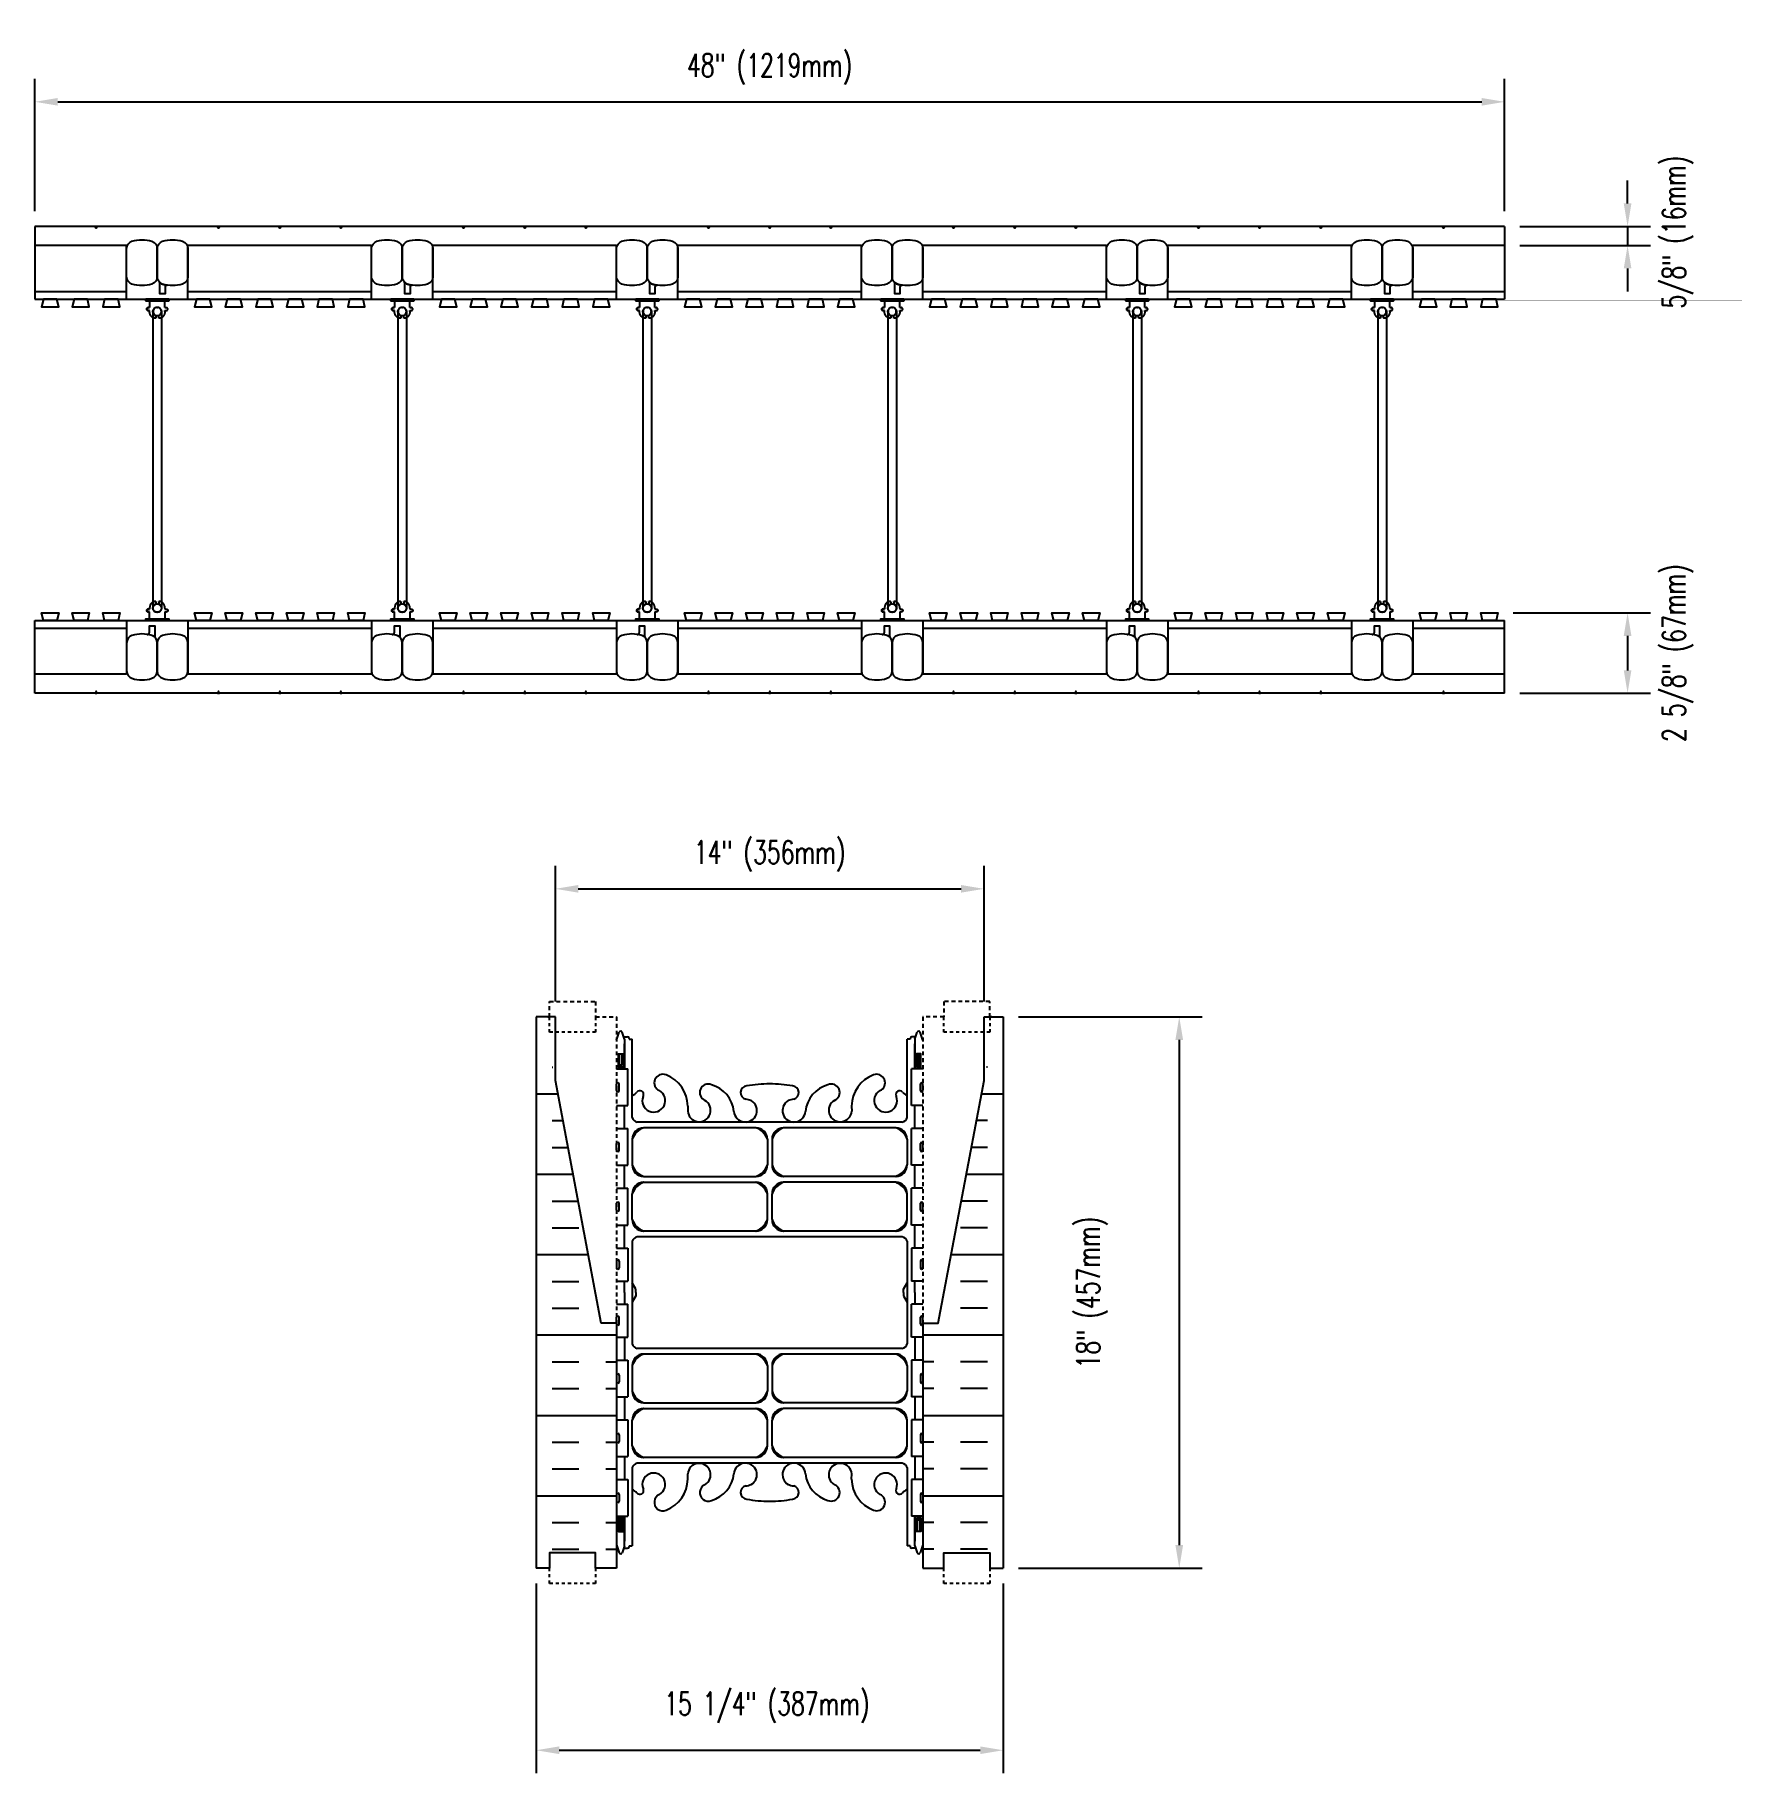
# Model space of a CAD drawing. Header units: inches. Extents: x 329.2 to 384.6, y 103.6 to 160.4.
import ezdxf

# ---------------------------------------------------------------- set-up
doc = ezdxf.new("R2010")
doc.units = ezdxf.units.IN
doc.header["$MEASUREMENT"] = 0
doc.linetypes.add('DASHED2', pattern=[0.375, 0.25, -0.125])
doc.linetypes.add('HIDDEN2', pattern=[0.1875, 0.125, -0.0625])
for name, color, linetype in [('HATCH', 12, 'Continuous'), ('Hidden2', 12, 'HIDDEN2'), ('line25', 2, 'Continuous'), ('LINE50', 5, 'Continuous'), ('LINE9', 9, 'Continuous'), ('TEXT', 4, 'Continuous'), ('Web_Edge', 9, 'Continuous')]:
    doc.layers.add(name, color=color, linetype=linetype)
doc.styles.add('DIM', font='romans.shx', dxfattribs={"width": 0.7})
doc.dimstyles.new('ext_8', dxfattribs={"dimscale": 8, "dimtxt": 0.09375, "dimasz": 0.09375, "dimexe": 0.09375, "dimexo": 0.0625, "dimgap": 0.0625, "dimtad": 1, "dimdec": 3, "dimzin": 3, "dimdsep": 46, "dimlunit": 4, "dimtxsty": 'DIM', "dimcen": 0.09, "dimdle": 0.09375, "dimclrt": 4, "dimadec": 0, "dimazin": 0, "dimtfac": 1, "dimtdec": 3, "dimtmove": 2, "dimatfit": 3, "dimfxl": 0, "dimfrac": 2, "dimtolj": 1, "dimtzin": 0, "dimarcsym": 0})

msp = doc.modelspace()

# ---------------------------------------------------------------- blocks, each defined once
blk = doc.blocks.new('*D20')
at = {"layer": 'Defpoints', "color": 0}
for p in [(377.176, 158.221), (329.176, 154.154), (377.176, 154.154)]:
    blk.add_point(p, dxfattribs=at)
at = {"layer": 'TEXT', "color": 0, "lineweight": -2}
for p, q in [((329.176, 154.654), (329.176, 158.971)), ((377.176, 154.654), (377.176, 158.971)), ((329.926, 158.221), (376.426, 158.221))]:
    blk.add_line(p, q, dxfattribs=at)
at = {"layer": 'TEXT', "color": 0}
for points in [[(329.926, 158.346), (329.926, 158.096), (329.176, 158.221)], [(376.426, 158.346), (376.426, 158.096), (377.176, 158.221)]]:
    blk.add_solid(points, dxfattribs=at)
at = {"layer": 'TEXT', "color": 4, "insert": (353.176, 159.292), "char_height": 0.75, "attachment_point": 5, "style": 'DIM'}
blk.add_mtext('\\A1;48" (1219mm)', dxfattribs=at)
blk = doc.blocks.new('*D21')
at = {"layer": 'Defpoints', "color": 0}
for p in [(377.176, 154.154), (377.176, 153.529), (381.191, 153.529)]:
    blk.add_point(p, dxfattribs=at)
at = {"layer": 'TEXT', "color": 0, "lineweight": -2}
for p, q in [((381.191, 154.904), (381.191, 155.654)), ((377.676, 154.154), (381.941, 154.154)), ((381.191, 154.154), (381.191, 153.529)), ((377.676, 153.529), (381.941, 153.529)), ((381.191, 152.779), (381.191, 152.029))]:
    blk.add_line(p, q, dxfattribs=at)
at = {"layer": 'TEXT', "color": 0}
for points in [[(381.066, 154.904), (381.316, 154.904), (381.191, 154.154)], [(381.066, 152.779), (381.316, 152.779), (381.191, 153.529)]]:
    blk.add_solid(points, dxfattribs=at)
at = {"layer": 'TEXT', "color": 4, "insert": (382.831, 153.967), "char_height": 0.75, "attachment_point": 5, "rotation": 90, "style": 'DIM'}
blk.add_mtext('\\A1;5/8" (16mm)', dxfattribs=at)
blk = doc.blocks.new('*D22')
at = {"layer": 'Defpoints', "color": 0}
for p in [(376.957, 141.529), (377.176, 138.904), (381.191, 138.904)]:
    blk.add_point(p, dxfattribs=at)
at = {"layer": 'TEXT', "color": 0, "lineweight": -2}
for p, q in [((377.457, 141.529), (381.941, 141.529)), ((381.191, 140.779), (381.191, 139.654)), ((377.676, 138.904), (381.941, 138.904))]:
    blk.add_line(p, q, dxfattribs=at)
at = {"layer": 'TEXT', "color": 0}
for points in [[(381.066, 140.779), (381.316, 140.779), (381.191, 141.529)], [(381.066, 139.654), (381.316, 139.654), (381.191, 138.904)]]:
    blk.add_solid(points, dxfattribs=at)
at = {"layer": 'TEXT', "color": 4, "insert": (382.831, 140.217), "char_height": 0.75, "attachment_point": 5, "rotation": 90, "style": 'DIM'}
blk.add_mtext('\\A1;2 5/8" (67mm)', dxfattribs=at)
blk = doc.blocks.new('*D23')
at = {"layer": 'Defpoints', "color": 0}
for p in [(360.801, 128.334), (360.801, 110.334), (366.55, 110.334)]:
    blk.add_point(p, dxfattribs=at)
at = {"layer": 'TEXT', "color": 0, "lineweight": -2}
for p, q in [((361.301, 128.334), (367.3, 128.334)), ((366.55, 127.584), (366.55, 111.084)), ((361.301, 110.334), (367.3, 110.334))]:
    blk.add_line(p, q, dxfattribs=at)
at = {"layer": 'TEXT', "color": 0}
for points in [[(366.425, 127.584), (366.675, 127.584), (366.55, 128.334)], [(366.425, 111.084), (366.675, 111.084), (366.55, 110.334)]]:
    blk.add_solid(points, dxfattribs=at)
at = {"layer": 'TEXT', "color": 4, "insert": (363.704, 119.334), "char_height": 0.75, "attachment_point": 5, "rotation": 90, "style": 'DIM'}
blk.add_mtext('\\A1;18" (457mm)', dxfattribs=at)
blk = doc.blocks.new('*D24')
at = {"layer": 'Defpoints', "color": 0}
for p in [(360.176, 132.518), (346.176, 128.334), (360.176, 128.334)]:
    blk.add_point(p, dxfattribs=at)
at = {"layer": 'TEXT', "color": 0, "lineweight": -2}
for p, q in [((346.176, 128.834), (346.176, 133.268)), ((360.176, 128.834), (360.176, 133.268)), ((346.926, 132.518), (359.426, 132.518))]:
    blk.add_line(p, q, dxfattribs=at)
at = {"layer": 'TEXT', "color": 0}
for points in [[(346.926, 132.643), (346.926, 132.393), (346.176, 132.518)], [(359.426, 132.643), (359.426, 132.393), (360.176, 132.518)]]:
    blk.add_solid(points, dxfattribs=at)
at = {"layer": 'TEXT', "color": 4, "insert": (353.176, 133.589), "char_height": 0.75, "attachment_point": 5, "style": 'DIM'}
blk.add_mtext('\\A1;14" (356mm)', dxfattribs=at)
blk = doc.blocks.new('*D25')
at = {"layer": 'Defpoints', "color": 0}
for p in [(345.551, 110.334), (360.801, 110.334), (360.801, 104.386)]:
    blk.add_point(p, dxfattribs=at)
at = {"layer": 'TEXT', "color": 0, "lineweight": -2}
for p, q in [((345.551, 109.834), (345.551, 103.636)), ((360.801, 109.834), (360.801, 103.636)), ((346.301, 104.386), (360.051, 104.386))]:
    blk.add_line(p, q, dxfattribs=at)
at = {"layer": 'TEXT', "color": 0}
for points in [[(346.301, 104.511), (346.301, 104.261), (345.551, 104.386)], [(360.051, 104.511), (360.051, 104.261), (360.801, 104.386)]]:
    blk.add_solid(points, dxfattribs=at)
at = {"layer": 'TEXT', "color": 4, "insert": (353.085, 105.786), "char_height": 0.75, "attachment_point": 5, "style": 'DIM'}
blk.add_mtext('\\A1;15 1/4" (387mm)', dxfattribs=at)
blk = doc.blocks.new('WEB_CENTRE_TOP_10')
for p, q in [((-0.141, 9.688), (-0.141, 0)), ((0.141, 9.688), (0.141, 0))]:
    blk.add_line(p, q)
for centre in [(0, 9.688), (0, 0)]:
    blk.add_circle(centre, 0.141)
blk = doc.blocks.new('Connector')
blk.add_point((0.271, 0))
at = {"layer": 'LINE9'}
for p, q in [((0, 0.375), (0, -0.375)), ((0.062, -0.375), (0.062, 0.375)), ((0.281, 0.25), (0.062, 0.25))]:
    blk.add_line(p, q, dxfattribs=at)
for points, weights in [([(0.007, 0.375), (0.004, 0.375), (0, 0.375)], [1, 0.972587069138, 0.950305488115]), ([(0.327, 0.343), (0.308, 0.343), (0.281, 0.317), (0.281, 0.297)], [1, 0.85355339, 0.85355339, 1]), ([(0.328, 0.343), (0.327, 0.343), (0.327, 0.343)], [1, 0.70710678, 1]), ([(0.375, 0.297), (0.375, 0.317), (0.348, 0.343), (0.329, 0.343)], [1, 0.85355339, 0.85355339, 1]), ([(0.406, 0.25), (0.546, 0.25), (0.619, 0.131)], [0.958404415409, 0.794674173519, 0.864651571113]), ([(0.619, 0.052), (0.612, 0.049), (0.604, 0.049)], [0.83615024178, 0.892081430621, 1]), ([(0, -0.375), (0.004, -0.375), (0.007, -0.375)], [0.950305488115, 0.972587069138, 1]), ([(0.281, -0.297), (0.281, -0.317), (0.308, -0.343), (0.327, -0.343)], [1, 0.85355339, 0.85355339, 1]), ([(0.327, -0.343), (0.281, -0.343), (0.281, -0.297)], [1, 0.70710678, 1]), ([(0.329, -0.343), (0.348, -0.343), (0.375, -0.317), (0.375, -0.297)], [1, 0.85355339, 0.85355339, 1]), ([(0.375, -0.297), (0.375, -0.343), (0.329, -0.343)], [1, 0.70710678, 1]), ([(0.619, -0.131), (0.546, -0.25), (0.406, -0.25)], [0.864651574428, 0.794674169686, 0.958404415195]), ([(0.604, -0.049), (0.612, -0.049), (0.619, -0.052)], [1, 0.89208144177, 0.836150253337])]:
    blk.add_rational_spline(points, weights, degree=2, dxfattribs=at)
for points, degree in [([(0, 0.375), (0.002, 0.375), (0.005, 0.375), (0.007, 0.375)], 3), ([(0.007, 0.375), (0.021, 0.375), (0.051, 0.375), (0.062, 0.375), (0.062, 0.375)], 3), ([(0.281, 0.25), (0.281, 0.297)], 1), ([(0.327, 0.343), (0.327, 0.343), (0.328, 0.343), (0.328, 0.343)], 3), ([(0.328, 0.343), (0.329, 0.343), (0.329, 0.343), (0.329, 0.343)], 3), ([(0.375, 0.25), (0.375, 0.297)], 1), ([(0.406, 0.25), (0.375, 0.25)], 1), ([(0.406, 0.25), (0.406, 0.25)], 1), ([(0.406, 0.25), (0.406, 0.25)], 1), ([(0.406, 0.25), (0.406, 0.25)], 1), ([(0.406, 0.25), (0.406, 0.25)], 1), ([(0.406, 0.25), (0.406, 0.25)], 1), ([(0.406, 0.25), (0.406, 0.25)], 1), ([(0.406, 0.25), (0.406, 0.25)], 1), ([(0.406, 0.25), (0.406, 0.25)], 1), ([(0.406, 0.25), (0.406, 0.25)], 1), ([(0.406, 0.25), (0.406, 0.25)], 1), ([(0.406, 0.25), (0.406, 0.25)], 1), ([(0.406, 0.25), (0.406, 0.25)], 1), ([(0.406, 0.25), (0.406, 0.25)], 1), ([(0.406, 0.25), (0.406, 0.25)], 1), ([(0.406, 0.25), (0.406, 0.25)], 1), ([(0.406, 0.25), (0.406, 0.25)], 1), ([(0.406, 0.25), (0.406, 0.25)], 1), ([(0.406, 0.25), (0.406, 0.25)], 1), ([(0.406, 0.25), (0.406, 0.25)], 1), ([(0.406, 0.25), (0.406, 0.25)], 1), ([(0.406, 0.25), (0.406, 0.25)], 1), ([(0.406, 0.25), (0.406, 0.25)], 1), ([(0.406, 0.25), (0.406, 0.25)], 1), ([(0.406, 0.25), (0.406, 0.25)], 1), ([(0.604, 0.049), (0.532, 0.049)], 1), ([(0.532, 0.049), (0.532, 0.049)], 1), ([(0.532, 0.049), (0.532, 0.049)], 1), ([(0.532, 0.049), (0.532, 0.049)], 1), ([(0.532, 0.049), (0.532, 0.049)], 1), ([(0.532, 0.049), (0.532, 0.049)], 1), ([(0.532, 0.049), (0.532, 0.049)], 1), ([(0.532, 0.049), (0.532, 0.049)], 1), ([(0.532, 0.049), (0.532, 0.049)], 1), ([(0.532, 0.049), (0.532, 0.049)], 1), ([(0.532, 0.049), (0.532, 0.049)], 1), ([(0.604, 0.049), (0.609, 0.049), (0.614, 0.05), (0.619, 0.052)], 3), ([(0.604, 0.049), (0.604, 0.049)], 1), ([(0.604, 0.049), (0.604, 0.049)], 1), ([(0.604, 0.049), (0.604, 0.049)], 1), ([(0.604, 0.049), (0.604, 0.049)], 1), ([(0.619, 0.131), (0.619, 0.052)], 1), ([(0.619, 0.131), (0.619, 0.131)], 1), ([(0.619, 0.131), (0.619, 0.131)], 1), ([(0.619, 0.131), (0.619, 0.131)], 1), ([(0.619, 0.131), (0.619, 0.131)], 1), ([(0.007, -0.375), (0.005, -0.375), (0.002, -0.375), (0, -0.375)], 3), ([(0.062, -0.375), (0.062, -0.375), (0.051, -0.375), (0.021, -0.375), (0.007, -0.375)], 3), ([(0.062, -0.25), (0.281, -0.25)], 1), ([(0.281, -0.297), (0.281, -0.25)], 1), ([(0.281, -0.25), (0.281, -0.297)], 1), ([(0.328, -0.343), (0.328, -0.343), (0.327, -0.343), (0.327, -0.343)], 3), ([(0.329, -0.343), (0.329, -0.343), (0.329, -0.343), (0.328, -0.343)], 3), ([(0.375, -0.25), (0.375, -0.297)], 1), ([(0.375, -0.297), (0.375, -0.25)], 1), ([(0.406, -0.25), (0.375, -0.25)], 1), ([(0.406, -0.25), (0.406, -0.25)], 1), ([(0.406, -0.25), (0.406, -0.25)], 1), ([(0.406, -0.25), (0.406, -0.25)], 1), ([(0.406, -0.25), (0.406, -0.25)], 1), ([(0.406, -0.25), (0.406, -0.25)], 1), ([(0.406, -0.25), (0.406, -0.25)], 1), ([(0.406, -0.25), (0.406, -0.25)], 1), ([(0.406, -0.25), (0.406, -0.25)], 1), ([(0.406, -0.25), (0.406, -0.25)], 1), ([(0.406, -0.25), (0.406, -0.25)], 1), ([(0.406, -0.25), (0.406, -0.25)], 1), ([(0.532, -0.049), (0.604, -0.049)], 1), ([(0.604, -0.049), (0.58, -0.049), (0.556, -0.049), (0.532, -0.049)], 3), ([(0.532, -0.049), (0.532, -0.049)], 1), ([(0.532, -0.049), (0.532, -0.049)], 1), ([(0.532, -0.049), (0.532, -0.049)], 1), ([(0.532, -0.049), (0.532, -0.049)], 1), ([(0.619, -0.052), (0.614, -0.05), (0.609, -0.049), (0.604, -0.049)], 3), ([(0.604, -0.049), (0.604, -0.049)], 1), ([(0.604, -0.049), (0.604, -0.049)], 1), ([(0.604, -0.049), (0.604, -0.049)], 1), ([(0.604, -0.049), (0.604, -0.049)], 1), ([(0.604, -0.049), (0.604, -0.049)], 1), ([(0.604, -0.049), (0.604, -0.049)], 1), ([(0.604, -0.049), (0.604, -0.049)], 1), ([(0.604, -0.049), (0.604, -0.049)], 1), ([(0.619, -0.052), (0.619, -0.131)], 1), ([(0.619, -0.131), (0.619, -0.131)], 1), ([(0.619, -0.131), (0.619, -0.131)], 1), ([(0.619, -0.131), (0.619, -0.131)], 1), ([(0.619, -0.131), (0.619, -0.131)], 1)]:
    blk.add_open_spline(points, degree=degree, dxfattribs=at)
for points, weights, knots in [([(0.062, 0.375), (0.062, 0.375), (0.046, 0.375), (0.03, 0.375), (0.007, 0.375)], [0.868718858569, 0.861102746415, 1, 0.861102734288, 0.868718859898], [0, 0, 0, 0.5, 0.5, 1, 1, 1]), ([(0.532, 0.049), (0.472, 0.203), (0.333, 0.113), (0.157, 0), (0.333, -0.113), (0.472, -0.203), (0.532, -0.049)], [0.899508922286, 0.599718215298, 1, 0.54226024, 1, 0.599718224335, 0.899508908749], [0, 0, 0, 0.318112, 0.318112, 0.681888, 0.681888, 1, 1, 1]), ([(0.007, -0.375), (0.03, -0.375), (0.046, -0.375), (0.062, -0.375), (0.062, -0.375)], [0.868718859319, 0.861102739573, 1, 0.861102742958, 0.868718858948], [0, 0, 0, 0.5, 0.5, 1, 1, 1])]:
    blk.add_rational_spline(points, weights, degree=2, knots=knots, dxfattribs=at)

# ---------------------------------------------------------------- dimensions: what is measured, and where the dimension line sits
at = {"layer": 'TEXT'}
for base, p1, p2, text, picture, middle in [((377.1758, 158.2209), (329.1758, 154.1545), (377.1758, 154.1545), '48" (1219mm)', '*D20', (353.1758, 159.2923)), ((360.1759, 132.518), (346.1759, 128.3336), (360.1759, 128.3336), '14" (356mm)', '*D24', (353.1759, 133.5894))]:
    dim = msp.add_linear_dim(base=base, p1=p1, p2=p2, text=text, dimstyle='ext_8', dxfattribs=at)
    dim.commit()
    dim.dimension.update_dxf_attribs({"geometry": picture, "text_midpoint": middle})
for base, p1, p2, text, picture, middle in [((381.1907, 153.5295), (377.1758, 154.1545), (377.1758, 153.5295), '5/8" (16mm)', '*D21', (382.831, 153.967)), ((381.1907, 138.9045), (376.957, 141.5295), (377.1758, 138.9045), '2 5/8" (67mm)', '*D22', (382.831, 140.217)), ((366.5501, 110.3336), (360.8009, 128.3336), (360.8009, 110.3336), '18" (457mm)', '*D23', (363.7042, 119.3336))]:
    dim = msp.add_linear_dim(base=base, p1=p1, p2=p2, angle=90, text=text, dimstyle='ext_8', dxfattribs=at)
    dim.commit()
    dim.dimension.update_dxf_attribs({"geometry": picture, "text_midpoint": middle, "dimtype": 160})
dim = msp.add_linear_dim(base=(360.8009, 104.3855), p1=(345.5509, 110.3336), p2=(360.8009, 110.3336), text='15 1/4" (387mm)', dimstyle='ext_8', dxfattribs=at)
dim.commit()
dim.dimension.update_dxf_attribs({"geometry": '*D25', "text_midpoint": (353.0849, 105.7863), "dimtype": 160})

# ---------------------------------------------------------------- hatches: boundary and pattern name
at = {"layer": 'HATCH'}
h = msp.add_hatch(dxfattribs=at)
h.set_pattern_fill('INSUL', color=256, scale=7, style=0)
h.set_pattern_definition([(0, (-2581.681, -341.429), (0, 2.625), []), (0, (-2581.681, -340.554), (0, 2.625), [0.875, -0.875]), (0, (-2581.681, -339.679), (0, 2.625), [0.875, -0.875])])
edge = h.paths.add_edge_path()
edge.add_line((348.1759, 118.3336), (347.6759, 118.3336))
edge.add_line((347.6759, 118.3336), (345.9259, 127.5836))
edge.add_line((345.9259, 127.5836), (345.9259, 128.3336))
edge.add_line((345.9259, 128.3336), (345.5509, 128.3336))
edge.add_line((345.5509, 128.3336), (345.5509, 110.3336))
edge.add_line((345.5509, 110.3336), (345.9884, 110.3336))
edge.add_line((345.9884, 110.3336), (345.9884, 110.8336))
edge.add_line((345.9884, 110.8336), (347.4884, 110.8336))
edge.add_line((347.4884, 110.8336), (347.4884, 110.3336))
edge.add_line((347.4884, 110.3336), (347.9259, 110.3336))
edge.add_line((348.1759, 118.3336), (348.1759, 110.3336))
h = msp.add_hatch(dxfattribs=at)
h.set_pattern_fill('INSUL', color=256, scale=7, style=0)
h.set_pattern_definition([(180, (3288.0328, -341.429), (0, 2.625), []), (180, (3288.0328, -340.554), (0, 2.625), [0.875, -0.875]), (180, (3288.0328, -339.679), (0, 2.625), [0.875, -0.875])])
edge = h.paths.add_edge_path()
edge.add_line((358.1759, 118.3336), (358.6759, 118.3336))
edge.add_line((358.6759, 118.3336), (360.4259, 127.5836))
edge.add_line((360.4259, 127.5836), (360.4259, 128.3336))
edge.add_line((360.4259, 128.3336), (360.8009, 128.3336))
edge.add_line((360.8009, 128.3336), (360.8009, 110.3336))
edge.add_line((360.8009, 110.3336), (360.3634, 110.3336))
edge.add_line((360.3634, 110.3336), (360.3634, 110.8336))
edge.add_line((360.3634, 110.8336), (358.8634, 110.8336))
edge.add_line((358.8634, 110.8336), (358.8634, 110.3336))
edge.add_line((358.8634, 110.3336), (358.4259, 110.3336))
edge.add_line((358.1759, 118.3336), (358.1759, 110.3336))

# ---------------------------------------------------------------- linework, layer by layer
at = {"layer": 'Hidden2'}
for points in [[(345.9259, 128.3336), (345.9884, 128.3336), (345.9884, 128.8336), (347.4884, 128.8336), (347.4884, 128.3336), (348.1759, 128.3336), (348.1759, 118.3336)], [(360.4259, 128.3336), (360.3634, 128.3336), (360.3634, 128.8336), (358.8634, 128.8336), (358.8634, 128.3336), (358.1759, 128.3336), (358.1759, 118.3336)]]:
    msp.add_lwpolyline(points, dxfattribs=at)
at = {"layer": 'line25'}
for p, q in [((332.1758, 153.5295), (329.1758, 153.5295)), ((340.1758, 153.5295), (334.1758, 153.5295)), ((348.1757, 153.5295), (342.1758, 153.5295)), ((356.1758, 153.5295), (350.1757, 153.5295)), ((364.1758, 153.5295), (358.1758, 153.5295)), ((372.1758, 153.5295), (366.1758, 153.5295)), ((377.1758, 153.5295), (374.1758, 153.5295)), ((329.1758, 151.7795), (377.1758, 151.7795)), ((329.1758, 141.2795), (377.1758, 141.2795)), ((332.1758, 139.5295), (329.1758, 139.5295)), ((340.1758, 139.5295), (334.1758, 139.5295)), ((348.1757, 139.5295), (342.1758, 139.5295)), ((356.1758, 139.5295), (350.1757, 139.5295)), ((364.1758, 139.5295), (358.1758, 139.5295)), ((372.1758, 139.5295), (366.1758, 139.5295)), ((377.1758, 139.5295), (374.1758, 139.5295)), ((348.1759, 126.6386), (348.5408, 126.6386)), ((348.5408, 125.4386), (348.5408, 126.6386)), ((358.1759, 126.6386), (357.8109, 126.6386)), ((357.8109, 125.4386), (357.8109, 126.6386)), ((348.1759, 125.4386), (348.5408, 125.4386)), ((358.1759, 125.4386), (357.8109, 125.4386)), ((348.1759, 124.6886), (348.5408, 124.6886)), ((348.5408, 123.4886), (348.5408, 124.6886)), ((358.1759, 124.6886), (357.8109, 124.6886)), ((357.8109, 123.4886), (357.8109, 124.6886)), ((348.1759, 123.4886), (348.5408, 123.4886)), ((358.1759, 123.4886), (357.8109, 123.4886)), ((348.1759, 122.7386), (348.5408, 122.7386)), ((348.5408, 121.5386), (348.5408, 122.7386)), ((358.1759, 122.7386), (357.8109, 122.7386)), ((357.8109, 121.5386), (357.8109, 122.7386)), ((348.1759, 121.5386), (348.5408, 121.5386)), ((358.1759, 121.5386), (357.8109, 121.5386)), ((348.1759, 120.7886), (348.5408, 120.7886)), ((348.5408, 120.7886), (348.5408, 119.7086)), ((358.1759, 120.7886), (357.8109, 120.7886)), ((357.8109, 120.7886), (357.8109, 119.7086)), ((348.1759, 119.7086), (348.5408, 119.7086)), ((358.1759, 119.7086), (357.8109, 119.7086)), ((348.1759, 118.9586), (348.5408, 118.9586)), ((348.5408, 117.8786), (348.5408, 118.9586)), ((358.1759, 118.9586), (357.8109, 118.9586)), ((357.8109, 117.8786), (357.8109, 118.9586)), ((348.1759, 118.3336), (348.1759, 110.3336)), ((348.1759, 118.3336), (348.1759, 110.3336)), ((358.1759, 118.3336), (358.1759, 110.3336)), ((348.1759, 117.8786), (348.5408, 117.8786)), ((358.1759, 117.8786), (357.8109, 117.8786)), ((348.1759, 117.1286), (348.5408, 117.1286)), ((348.5408, 117.1286), (348.5408, 115.9286)), ((358.1759, 117.1286), (357.8109, 117.1286)), ((357.8109, 117.1286), (357.8109, 115.9286)), ((348.1759, 115.9286), (348.5408, 115.9286)), ((358.1759, 115.9286), (357.8109, 115.9286)), ((348.1759, 115.1786), (348.5408, 115.1786)), ((348.5408, 115.1786), (348.5408, 113.9786)), ((358.1759, 115.1786), (357.8109, 115.1786)), ((357.8109, 115.1786), (357.8109, 113.9786)), ((348.1759, 113.9786), (348.5408, 113.9786)), ((358.1759, 113.9786), (357.8109, 113.9786)), ((348.1759, 113.2286), (348.5408, 113.2286)), ((348.5408, 113.2286), (348.5408, 112.0286)), ((358.1759, 113.2286), (357.8109, 113.2286)), ((357.8109, 113.2286), (357.8109, 112.0286)), ((348.1759, 112.0286), (348.5408, 112.0286)), ((358.1759, 112.0286), (357.8109, 112.0286))]:
    msp.add_line(p, q, dxfattribs=at)
for points in [[(329.457, 151.7795), (329.3946, 151.5295), (329.957, 151.5295), (329.8946, 151.7795)], [(330.457, 151.7795), (330.3946, 151.5295), (330.957, 151.5295), (330.8946, 151.7795)], [(331.457, 151.7795), (331.3946, 151.5295), (331.957, 151.5295), (331.8946, 151.7795)], [(334.457, 151.7795), (334.3946, 151.5295), (334.957, 151.5295), (334.8946, 151.7795)], [(335.457, 151.7795), (335.3946, 151.5295), (335.957, 151.5295), (335.8946, 151.7795)], [(336.457, 151.7795), (336.3946, 151.5295), (336.957, 151.5295), (336.8946, 151.7795)], [(337.457, 151.7795), (337.3946, 151.5295), (337.957, 151.5295), (337.8946, 151.7795)], [(338.457, 151.7795), (338.3946, 151.5295), (338.957, 151.5295), (338.8946, 151.7795)], [(339.457, 151.7795), (339.3946, 151.5295), (339.957, 151.5295), (339.8946, 151.7795)], [(342.457, 151.7795), (342.3946, 151.5295), (342.957, 151.5295), (342.8946, 151.7795)], [(343.457, 151.7795), (343.3946, 151.5295), (343.957, 151.5295), (343.8946, 151.7795)], [(344.457, 151.7795), (344.3946, 151.5295), (344.957, 151.5295), (344.8946, 151.7795)], [(345.457, 151.7795), (345.3946, 151.5295), (345.957, 151.5295), (345.8946, 151.7795)], [(346.457, 151.7795), (346.3946, 151.5295), (346.957, 151.5295), (346.8946, 151.7795)], [(347.457, 151.7795), (347.3946, 151.5295), (347.957, 151.5295), (347.8946, 151.7795)], [(350.457, 151.7795), (350.3946, 151.5295), (350.957, 151.5295), (350.8946, 151.7795)], [(351.457, 151.7795), (351.3946, 151.5295), (351.957, 151.5295), (351.8946, 151.7795)], [(352.457, 151.7795), (352.3946, 151.5295), (352.957, 151.5295), (352.8946, 151.7795)], [(353.457, 151.7795), (353.3946, 151.5295), (353.957, 151.5295), (353.8946, 151.7795)], [(354.457, 151.7795), (354.3946, 151.5295), (354.957, 151.5295), (354.8946, 151.7795)], [(355.457, 151.7795), (355.3946, 151.5295), (355.957, 151.5295), (355.8946, 151.7795)], [(358.457, 151.7795), (358.3946, 151.5295), (358.957, 151.5295), (358.8946, 151.7795)], [(359.457, 151.7795), (359.3946, 151.5295), (359.957, 151.5295), (359.8946, 151.7795)], [(360.457, 151.7795), (360.3946, 151.5295), (360.957, 151.5295), (360.8946, 151.7795)], [(361.457, 151.7795), (361.3946, 151.5295), (361.957, 151.5295), (361.8946, 151.7795)], [(362.457, 151.7795), (362.3946, 151.5295), (362.957, 151.5295), (362.8946, 151.7795)], [(363.457, 151.7795), (363.3946, 151.5295), (363.957, 151.5295), (363.8946, 151.7795)], [(366.457, 151.7795), (366.3946, 151.5295), (366.957, 151.5295), (366.8946, 151.7795)], [(367.457, 151.7795), (367.3946, 151.5295), (367.957, 151.5295), (367.8946, 151.7795)], [(368.457, 151.7795), (368.3946, 151.5295), (368.957, 151.5295), (368.8946, 151.7795)], [(369.457, 151.7795), (369.3946, 151.5295), (369.957, 151.5295), (369.8946, 151.7795)], [(370.457, 151.7795), (370.3946, 151.5295), (370.957, 151.5295), (370.8946, 151.7795)], [(371.457, 151.7795), (371.3946, 151.5295), (371.957, 151.5295), (371.8946, 151.7795)], [(374.457, 151.7795), (374.3946, 151.5295), (374.957, 151.5295), (374.8946, 151.7795)], [(375.457, 151.7795), (375.3946, 151.5295), (375.957, 151.5295), (375.8946, 151.7795)], [(376.457, 151.7795), (376.3946, 151.5295), (376.957, 151.5295), (376.8946, 151.7795)], [(329.457, 141.2795), (329.3946, 141.5295), (329.957, 141.5295), (329.8946, 141.2795)], [(330.457, 141.2795), (330.3946, 141.5295), (330.957, 141.5295), (330.8946, 141.2795)], [(331.457, 141.2795), (331.3946, 141.5295), (331.957, 141.5295), (331.8946, 141.2795)], [(334.457, 141.2795), (334.3946, 141.5295), (334.957, 141.5295), (334.8946, 141.2795)], [(335.457, 141.2795), (335.3946, 141.5295), (335.957, 141.5295), (335.8946, 141.2795)], [(336.457, 141.2795), (336.3946, 141.5295), (336.957, 141.5295), (336.8946, 141.2795)], [(337.457, 141.2795), (337.3946, 141.5295), (337.957, 141.5295), (337.8946, 141.2795)], [(338.457, 141.2795), (338.3946, 141.5295), (338.957, 141.5295), (338.8946, 141.2795)], [(339.457, 141.2795), (339.3946, 141.5295), (339.957, 141.5295), (339.8946, 141.2795)], [(342.457, 141.2795), (342.3946, 141.5295), (342.957, 141.5295), (342.8946, 141.2795)], [(343.457, 141.2795), (343.3946, 141.5295), (343.957, 141.5295), (343.8946, 141.2795)], [(344.457, 141.2795), (344.3946, 141.5295), (344.957, 141.5295), (344.8946, 141.2795)], [(345.457, 141.2795), (345.3946, 141.5295), (345.957, 141.5295), (345.8946, 141.2795)], [(346.457, 141.2795), (346.3946, 141.5295), (346.957, 141.5295), (346.8946, 141.2795)], [(347.457, 141.2795), (347.3946, 141.5295), (347.957, 141.5295), (347.8946, 141.2795)], [(350.457, 141.2795), (350.3946, 141.5295), (350.957, 141.5295), (350.8946, 141.2795)], [(351.457, 141.2795), (351.3946, 141.5295), (351.957, 141.5295), (351.8946, 141.2795)], [(352.457, 141.2795), (352.3946, 141.5295), (352.957, 141.5295), (352.8946, 141.2795)], [(353.457, 141.2795), (353.3946, 141.5295), (353.957, 141.5295), (353.8946, 141.2795)], [(354.457, 141.2795), (354.3946, 141.5295), (354.957, 141.5295), (354.8946, 141.2795)], [(355.457, 141.2795), (355.3946, 141.5295), (355.957, 141.5295), (355.8946, 141.2795)], [(358.457, 141.2795), (358.3946, 141.5295), (358.957, 141.5295), (358.8946, 141.2795)], [(359.457, 141.2795), (359.3946, 141.5295), (359.957, 141.5295), (359.8946, 141.2795)], [(360.457, 141.2795), (360.3946, 141.5295), (360.957, 141.5295), (360.8946, 141.2795)], [(361.457, 141.2795), (361.3946, 141.5295), (361.957, 141.5295), (361.8946, 141.2795)], [(362.457, 141.2795), (362.3946, 141.5295), (362.957, 141.5295), (362.8946, 141.2795)], [(363.457, 141.2795), (363.3946, 141.5295), (363.957, 141.5295), (363.8946, 141.2795)], [(366.457, 141.2795), (366.3946, 141.5295), (366.957, 141.5295), (366.8946, 141.2795)], [(367.457, 141.2795), (367.3946, 141.5295), (367.957, 141.5295), (367.8946, 141.2795)], [(368.457, 141.2795), (368.3946, 141.5295), (368.957, 141.5295), (368.8946, 141.2795)], [(369.457, 141.2795), (369.3946, 141.5295), (369.957, 141.5295), (369.8946, 141.2795)], [(370.457, 141.2795), (370.3946, 141.5295), (370.957, 141.5295), (370.8946, 141.2795)], [(371.457, 141.2795), (371.3946, 141.5295), (371.957, 141.5295), (371.8946, 141.2795)], [(374.457, 141.2795), (374.3946, 141.5295), (374.957, 141.5295), (374.8946, 141.2795)], [(375.457, 141.2795), (375.3946, 141.5295), (375.957, 141.5295), (375.8946, 141.2795)], [(376.457, 141.2795), (376.3946, 141.5295), (376.957, 141.5295), (376.8946, 141.2795)]]:
    msp.add_lwpolyline(points, close=True, dxfattribs=at)
at = {"layer": 'LINE50'}
for p, q in [((329.1758, 154.1545), (329.1758, 151.7795)), ((377.1758, 154.1545), (329.1758, 154.1545)), ((377.1758, 154.1545), (377.1758, 151.7795)), ((329.1758, 138.9045), (329.1758, 141.2795)), ((377.1758, 138.9045), (377.1758, 141.2795)), ((377.1758, 138.9045), (329.1758, 138.9045)), ((345.5509, 128.3336), (345.5509, 128.3336)), ((345.5509, 128.3336), (345.5509, 110.3336)), ((346.1759, 128.3336), (345.5509, 128.3336)), ((360.1759, 128.3336), (360.8009, 128.3336)), ((360.8009, 128.3336), (360.8009, 128.3336)), ((360.8009, 128.3336), (360.8009, 128.3336)), ((360.8009, 128.3336), (360.8009, 110.3336))]:
    msp.add_line(p, q, dxfattribs=at)
for points in [[(348.1759, 118.3336), (347.6759, 118.3336), (346.1759, 126.2622), (346.1759, 128.3336)], [(358.1759, 118.3336), (358.6759, 118.3336), (360.1759, 126.2622), (360.1759, 128.3336)], [(348.1759, 110.3336), (347.4884, 110.3336), (347.4884, 110.8336), (345.9884, 110.8336), (345.9884, 110.3336), (345.5509, 110.3336)], [(358.1759, 110.3336), (358.8634, 110.3336), (358.8634, 110.8336), (360.3634, 110.8336), (360.3634, 110.3336), (360.8009, 110.3336)]]:
    msp.add_lwpolyline(points, dxfattribs=at)
at = {"layer": 'LINE9'}
for p, q in [((332.1758, 151.7795), (332.1758, 153.5295)), ((334.1758, 151.7795), (334.1758, 153.5295)), ((340.1758, 151.7795), (340.1758, 153.5295)), ((342.1758, 151.7795), (342.1758, 153.5295)), ((348.1757, 151.7795), (348.1757, 153.5295)), ((350.1757, 151.7795), (350.1757, 153.5295)), ((356.1758, 151.7795), (356.1758, 153.5295)), ((358.1758, 151.7795), (358.1758, 153.5295)), ((364.1758, 151.7795), (364.1758, 153.5295)), ((366.1758, 151.7795), (366.1758, 153.5295)), ((372.1758, 151.7795), (372.1758, 153.5295)), ((374.1758, 151.7795), (374.1758, 153.5295)), ((329.1758, 152.0295), (332.1758, 152.0295)), ((334.1758, 152.0295), (340.1758, 152.0295)), ((342.1758, 152.0295), (348.1757, 152.0295)), ((350.1757, 152.0295), (356.1758, 152.0295)), ((358.1758, 152.0295), (364.1758, 152.0295)), ((366.1758, 152.0295), (372.1758, 152.0295)), ((374.1758, 152.0295), (377.1758, 152.0295)), ((329.1758, 141.0295), (332.1758, 141.0295)), ((332.1758, 141.2795), (332.1758, 139.5295)), ((334.1758, 141.2795), (334.1758, 139.5295)), ((334.1758, 141.0295), (340.1758, 141.0295)), ((340.1758, 141.2795), (340.1758, 139.5295)), ((342.1758, 141.2795), (342.1758, 139.5295)), ((342.1758, 141.0295), (348.1757, 141.0295)), ((348.1757, 141.2795), (348.1757, 139.5295)), ((350.1757, 141.2795), (350.1757, 139.5295)), ((350.1757, 141.0295), (356.1758, 141.0295)), ((356.1758, 141.2795), (356.1758, 139.5295)), ((358.1758, 141.2795), (358.1758, 139.5295)), ((358.1758, 141.0295), (364.1758, 141.0295)), ((364.1758, 141.2795), (364.1758, 139.5295)), ((366.1758, 141.2795), (366.1758, 139.5295)), ((366.1758, 141.0295), (372.1758, 141.0295)), ((372.1758, 141.2795), (372.1758, 139.5295)), ((374.1758, 141.2795), (374.1758, 139.5295)), ((374.1758, 141.0295), (377.1758, 141.0295)), ((348.1759, 125.9286), (348.1759, 126.1486)), ((348.1759, 126.0936), (348.1759, 126.0936)), ((348.2159, 126.1886), (348.2159, 126.1886)), ((348.2559, 125.9286), (348.2559, 126.1486)), ((358.0958, 125.9286), (358.0958, 126.1486)), ((358.1358, 126.1886), (358.1358, 126.1886)), ((358.1758, 125.9286), (358.1758, 126.1486)), ((358.1759, 126.0936), (358.1758, 126.0936)), ((348.1759, 125.9836), (348.1759, 125.9836)), ((348.2159, 125.8886), (348.2159, 125.8886)), ((358.1358, 125.8886), (358.1358, 125.8886)), ((358.1759, 125.9836), (358.1758, 125.9836)), ((348.1759, 123.9786), (348.1759, 124.1986)), ((348.1759, 124.1436), (348.1759, 124.1436)), ((348.1759, 124.0336), (348.1759, 124.0336)), ((348.2159, 124.2386), (348.2159, 124.2386)), ((348.2159, 123.9386), (348.2159, 123.9386)), ((348.2559, 123.9786), (348.2559, 124.1986)), ((358.0958, 123.9786), (358.0958, 124.1986)), ((358.1358, 124.2386), (358.1358, 124.2386)), ((358.1358, 123.9386), (358.1358, 123.9386)), ((358.1758, 123.9786), (358.1758, 124.1986)), ((358.1759, 124.1436), (358.1758, 124.1436)), ((358.1759, 124.0336), (358.1758, 124.0336)), ((348.1759, 122.0286), (348.1759, 122.2486)), ((348.1759, 122.1936), (348.1759, 122.1936)), ((348.1759, 122.0836), (348.1759, 122.0836)), ((348.2159, 122.2886), (348.2159, 122.2886)), ((348.2559, 122.0286), (348.2559, 122.2486)), ((358.0958, 122.0286), (358.0958, 122.2486)), ((358.1358, 122.2886), (358.1358, 122.2886)), ((358.1758, 122.0286), (358.1758, 122.2486)), ((358.1759, 122.1936), (358.1758, 122.1936)), ((358.1759, 122.0836), (358.1758, 122.0836)), ((348.2159, 121.9886), (348.2159, 121.9886)), ((358.1358, 121.9886), (358.1358, 121.9886)), ((348.2159, 120.3986), (348.2159, 120.3986)), ((358.1358, 120.3986), (358.1358, 120.3986)), ((348.1759, 120.3586), (348.1759, 120.1386)), ((348.1759, 120.3036), (348.1759, 120.3036)), ((348.1759, 120.1936), (348.1759, 120.1936)), ((348.2159, 120.0986), (348.2159, 120.0986)), ((348.2559, 120.3586), (348.2559, 120.1386)), ((358.0958, 120.3586), (358.0958, 120.1386)), ((358.1358, 120.0986), (358.1358, 120.0986)), ((358.1758, 120.3586), (358.1758, 120.1386)), ((358.1759, 120.3036), (358.1758, 120.3036)), ((358.1759, 120.1936), (358.1758, 120.1936)), ((348.1759, 118.3086), (348.1759, 118.5286)), ((348.1759, 118.4736), (348.1759, 118.4736)), ((348.1759, 118.3636), (348.1759, 118.3636)), ((348.2159, 118.5686), (348.2159, 118.5686)), ((348.2159, 118.2686), (348.2159, 118.2686)), ((348.2559, 118.3086), (348.2559, 118.5286)), ((358.0958, 118.3086), (358.0958, 118.5286)), ((358.1358, 118.5686), (358.1358, 118.5686)), ((358.1358, 118.2686), (358.1358, 118.2686)), ((358.1758, 118.3086), (358.1758, 118.5286)), ((358.1759, 118.4736), (358.1758, 118.4736)), ((358.1759, 118.3636), (358.1758, 118.3636)), ((348.1759, 116.6386), (348.1759, 116.4186)), ((348.1759, 116.5836), (348.1759, 116.5836)), ((348.1759, 116.4736), (348.1759, 116.4736)), ((348.2159, 116.6786), (348.2159, 116.6786)), ((348.2559, 116.6386), (348.2559, 116.4186)), ((358.0958, 116.6386), (358.0958, 116.4186)), ((358.1358, 116.6786), (358.1358, 116.6786)), ((358.1758, 116.6386), (358.1758, 116.4186)), ((358.1759, 116.5836), (358.1758, 116.5836)), ((358.1759, 116.4736), (358.1758, 116.4736)), ((348.2159, 116.3786), (348.2159, 116.3786)), ((358.1358, 116.3786), (358.1358, 116.3786)), ((348.1759, 114.6886), (348.1759, 114.4686)), ((348.2559, 114.6886), (348.2559, 114.4686)), ((358.0958, 114.6886), (358.0958, 114.4686)), ((358.1758, 114.6886), (358.1758, 114.4686)), ((348.1759, 114.6336), (348.1759, 114.6336)), ((348.1759, 114.5236), (348.1759, 114.5236)), ((348.2159, 114.4286), (348.2159, 114.4286)), ((358.1358, 114.4286), (358.1358, 114.4286)), ((358.1759, 114.6336), (358.1758, 114.6336)), ((358.1759, 114.5236), (358.1758, 114.5236)), ((348.1759, 112.7386), (348.1759, 112.5186)), ((348.1759, 112.6836), (348.1759, 112.6836)), ((348.1759, 112.5736), (348.1759, 112.5736)), ((348.2159, 112.7786), (348.2159, 112.7786)), ((348.2159, 112.4786), (348.2159, 112.4786)), ((348.2559, 112.7386), (348.2559, 112.5186)), ((358.0958, 112.7386), (358.0958, 112.5186)), ((358.1358, 112.7786), (358.1358, 112.7786)), ((358.1358, 112.4786), (358.1358, 112.4786)), ((358.1758, 112.7386), (358.1758, 112.5186)), ((358.1759, 112.6836), (358.1758, 112.6836)), ((358.1759, 112.5736), (358.1758, 112.5736))]:
    msp.add_line(p, q, dxfattribs=at)
for points in [[(331.2071, 154.1545), (331.1758, 154.09), (331.1446, 154.1545)], [(335.2071, 154.1545), (335.1758, 154.09), (335.1446, 154.1545)], [(337.2071, 154.1545), (337.1758, 154.09), (337.1446, 154.1545)], [(339.2071, 154.1545), (339.1758, 154.09), (339.1446, 154.1545)], [(343.2071, 154.1545), (343.1758, 154.09), (343.1446, 154.1545)], [(345.2071, 154.1545), (345.1758, 154.09), (345.1446, 154.1545)], [(347.2071, 154.1545), (347.1758, 154.09), (347.1446, 154.1545)], [(351.2071, 154.1545), (351.1758, 154.09), (351.1446, 154.1545)], [(353.2071, 154.1545), (353.1758, 154.09), (353.1446, 154.1545)], [(355.2071, 154.1545), (355.1758, 154.09), (355.1446, 154.1545)], [(359.2071, 154.1545), (359.1758, 154.09), (359.1446, 154.1545)], [(361.2071, 154.1545), (361.1758, 154.09), (361.1446, 154.1545)], [(363.2071, 154.1545), (363.1758, 154.09), (363.1446, 154.1545)], [(367.2071, 154.1545), (367.1758, 154.09), (367.1446, 154.1545)], [(369.2071, 154.1545), (369.1758, 154.09), (369.1446, 154.1545)], [(371.2071, 154.1545), (371.1758, 154.09), (371.1446, 154.1545)], [(375.2071, 154.1545), (375.1758, 154.09), (375.1446, 154.1545)], [(331.2071, 138.9045), (331.1758, 138.9689), (331.1446, 138.9045)], [(335.2071, 138.9045), (335.1758, 138.9689), (335.1446, 138.9045)], [(337.2071, 138.9045), (337.1758, 138.9689), (337.1446, 138.9045)], [(339.2071, 138.9045), (339.1758, 138.9689), (339.1446, 138.9045)], [(343.2071, 138.9045), (343.1758, 138.9689), (343.1446, 138.9045)], [(345.2071, 138.9045), (345.1758, 138.9689), (345.1446, 138.9045)], [(347.2071, 138.9045), (347.1758, 138.9689), (347.1446, 138.9045)], [(351.2071, 138.9045), (351.1758, 138.9689), (351.1446, 138.9045)], [(353.2071, 138.9045), (353.1758, 138.9689), (353.1446, 138.9045)], [(355.2071, 138.9045), (355.1758, 138.9689), (355.1446, 138.9045)], [(359.2071, 138.9045), (359.1758, 138.9689), (359.1446, 138.9045)], [(361.2071, 138.9045), (361.1758, 138.9689), (361.1446, 138.9045)], [(363.2071, 138.9045), (363.1758, 138.9689), (363.1446, 138.9045)], [(367.2071, 138.9045), (367.1758, 138.9689), (367.1446, 138.9045)], [(369.2071, 138.9045), (369.1758, 138.9689), (369.1446, 138.9045)], [(371.2071, 138.9045), (371.1758, 138.9689), (371.1446, 138.9045)], [(375.2071, 138.9045), (375.1758, 138.9689), (375.1446, 138.9045)]]:
    msp.add_lwpolyline(points, close=True, dxfattribs=at)
for points in [[(333.0027, 152.2685, -0.1576708), (332.3489, 152.2685, -0.3253046), (332.1758, 152.5064), (332.1758, 153.4275, -0.3253046), (332.3489, 153.6654, -0.1576708), (333.0027, 153.6654, -0.3253046), (333.1758, 153.4275), (333.1758, 152.5064, -0.3253046)], [(334.0027, 152.2685, -0.1576708), (333.3489, 152.2685, -0.3253046), (333.1758, 152.5064), (333.1758, 153.4275, -0.3253046), (333.3489, 153.6654, -0.1576708), (334.0027, 153.6654, -0.3253046), (334.1758, 153.4275), (334.1758, 152.5064, -0.3253046)], [(341.0027, 152.2685, -0.1576708), (340.3489, 152.2685, -0.3253046), (340.1758, 152.5064), (340.1758, 153.4275, -0.3253046), (340.3489, 153.6654, -0.1576708), (341.0027, 153.6654, -0.3253046), (341.1758, 153.4275), (341.1758, 152.5064, -0.3253046)], [(342.0027, 152.2685, -0.1576708), (341.3489, 152.2685, -0.3253046), (341.1758, 152.5064), (341.1758, 153.4275, -0.3253046), (341.3489, 153.6654, -0.1576708), (342.0027, 153.6654, -0.3253046), (342.1758, 153.4275), (342.1758, 152.5064, -0.3253046)], [(349.0026, 152.2685, -0.1576708), (348.3488, 152.2685, -0.3253046), (348.1757, 152.5064), (348.1757, 153.4275, -0.3253046), (348.3488, 153.6654, -0.1576708), (349.0026, 153.6654, -0.3253046), (349.1757, 153.4275), (349.1757, 152.5064, -0.3253046)], [(350.0026, 152.2685, -0.1576708), (349.3488, 152.2685, -0.3253046), (349.1757, 152.5064), (349.1757, 153.4275, -0.3253046), (349.3488, 153.6654, -0.1576708), (350.0026, 153.6654, -0.3253046), (350.1757, 153.4275), (350.1757, 152.5064, -0.3253046)], [(357.0027, 152.2685, -0.1576708), (356.3489, 152.2685, -0.3253046), (356.1758, 152.5064), (356.1758, 153.4275, -0.3253046), (356.3489, 153.6654, -0.1576708), (357.0027, 153.6654, -0.3253046), (357.1758, 153.4275), (357.1758, 152.5064, -0.3253046)], [(358.0027, 152.2685, -0.1576708), (357.3489, 152.2685, -0.3253046), (357.1758, 152.5064), (357.1758, 153.4275, -0.3253046), (357.3489, 153.6654, -0.1576708), (358.0027, 153.6654, -0.3253046), (358.1758, 153.4275), (358.1758, 152.5064, -0.3253046)], [(365.0027, 152.2685, -0.1576708), (364.3489, 152.2685, -0.3253046), (364.1758, 152.5064), (364.1758, 153.4275, -0.3253046), (364.3489, 153.6654, -0.1576708), (365.0027, 153.6654, -0.3253046), (365.1758, 153.4275), (365.1758, 152.5064, -0.3253046)], [(366.0027, 152.2685, -0.1576708), (365.3489, 152.2685, -0.3253046), (365.1758, 152.5064), (365.1758, 153.4275, -0.3253046), (365.3489, 153.6654, -0.1576708), (366.0027, 153.6654, -0.3253046), (366.1758, 153.4275), (366.1758, 152.5064, -0.3253046)], [(373.0027, 152.2685, -0.1576708), (372.3489, 152.2685, -0.3253046), (372.1758, 152.5064), (372.1758, 153.4275, -0.3253046), (372.3489, 153.6654, -0.1576708), (373.0027, 153.6654, -0.3253046), (373.1758, 153.4275), (373.1758, 152.5064, -0.3253046)], [(374.0027, 152.2685, -0.1576708), (373.3489, 152.2685, -0.3253046), (373.1758, 152.5064), (373.1758, 153.4275, -0.3253046), (373.3489, 153.6654, -0.1576708), (374.0027, 153.6654, -0.3253046), (374.1758, 153.4275), (374.1758, 152.5064, -0.3253046)], [(333.3489, 152.2685, 0.0372667), (333.5026, 152.2312, 0.4630356), (333.4299, 152.1695), (333.4299, 151.9479), (333.2591, 151.9479), (333.2591, 152.294, 0.1890024), (333.2424, 152.3365, 0.1284074)], [(341.3489, 152.2685, 0.0372667), (341.5026, 152.2312, 0.4630356), (341.4299, 152.1695), (341.4299, 151.9479), (341.2591, 151.9479), (341.2591, 152.294, 0.1890024), (341.2424, 152.3365, 0.1284074)], [(349.3488, 152.2685, 0.0372667), (349.5025, 152.2312, 0.4630356), (349.4298, 152.1695), (349.4298, 151.9479), (349.259, 151.9479), (349.259, 152.294, 0.1890024), (349.2423, 152.3365, 0.1284074)], [(357.3489, 152.2685, 0.0372667), (357.5026, 152.2312, 0.4630356), (357.4299, 152.1695), (357.4299, 151.9479), (357.2591, 151.9479), (357.2591, 152.294, 0.1890024), (357.2424, 152.3365, 0.1284074)], [(365.3489, 152.2685, 0.0372667), (365.5026, 152.2312, 0.4630356), (365.4299, 152.1695), (365.4299, 151.9479), (365.2591, 151.9479), (365.2591, 152.294, 0.1890024), (365.2424, 152.3365, 0.1284074)], [(373.3489, 152.2685, 0.0372667), (373.5026, 152.2312, 0.4630356), (373.4299, 152.1695), (373.4299, 151.9479), (373.2591, 151.9479), (373.2591, 152.294, 0.1890024), (373.2424, 152.3365, 0.1284074)], [(333.0027, 140.7904, 0.1576708), (332.3489, 140.7904, 0.3253046), (332.1758, 140.5525), (332.1758, 139.6314, 0.3253046), (332.3489, 139.3935, 0.1576708), (333.0027, 139.3935, 0.3253046), (333.1758, 139.6314), (333.1758, 140.5525, 0.3253046)], [(333.0027, 140.7904, 0.0372667), (332.849, 140.8277, 0.4630356), (332.9217, 140.8894), (332.9217, 141.111), (333.0926, 141.111), (333.0926, 140.7649, 0.1890024), (333.1092, 140.7224, 0.1284074)], [(334.0027, 140.7904, 0.1576708), (333.3489, 140.7904, 0.3253046), (333.1758, 140.5525), (333.1758, 139.6314, 0.3253046), (333.3489, 139.3935, 0.1576708), (334.0027, 139.3935, 0.3253046), (334.1758, 139.6314), (334.1758, 140.5525, 0.3253046)], [(341.0027, 140.7904, 0.1576708), (340.3489, 140.7904, 0.3253046), (340.1758, 140.5525), (340.1758, 139.6314, 0.3253046), (340.3489, 139.3935, 0.1576708), (341.0027, 139.3935, 0.3253046), (341.1758, 139.6314), (341.1758, 140.5525, 0.3253046)], [(341.0027, 140.7904, 0.0372667), (340.849, 140.8277, 0.4630356), (340.9217, 140.8894), (340.9217, 141.111), (341.0926, 141.111), (341.0926, 140.7649, 0.1890024), (341.1092, 140.7224, 0.1284074)], [(342.0027, 140.7904, 0.1576708), (341.3489, 140.7904, 0.3253046), (341.1758, 140.5525), (341.1758, 139.6314, 0.3253046), (341.3489, 139.3935, 0.1576708), (342.0027, 139.3935, 0.3253046), (342.1758, 139.6314), (342.1758, 140.5525, 0.3253046)], [(349.0026, 140.7904, 0.1576708), (348.3488, 140.7904, 0.3253046), (348.1757, 140.5525), (348.1757, 139.6314, 0.3253046), (348.3488, 139.3935, 0.1576708), (349.0026, 139.3935, 0.3253046), (349.1757, 139.6314), (349.1757, 140.5525, 0.3253046)], [(349.0026, 140.7904, 0.0372667), (348.8489, 140.8277, 0.4630356), (348.9216, 140.8894), (348.9216, 141.111), (349.0925, 141.111), (349.0925, 140.7649, 0.1890024), (349.1091, 140.7224, 0.1284074)], [(350.0026, 140.7904, 0.1576708), (349.3488, 140.7904, 0.3253046), (349.1757, 140.5525), (349.1757, 139.6314, 0.3253046), (349.3488, 139.3935, 0.1576708), (350.0026, 139.3935, 0.3253046), (350.1757, 139.6314), (350.1757, 140.5525, 0.3253046)], [(357.0027, 140.7904, 0.1576708), (356.3489, 140.7904, 0.3253046), (356.1758, 140.5525), (356.1758, 139.6314, 0.3253046), (356.3489, 139.3935, 0.1576708), (357.0027, 139.3935, 0.3253046), (357.1758, 139.6314), (357.1758, 140.5525, 0.3253046)], [(357.0027, 140.7904, 0.0372667), (356.849, 140.8277, 0.4630356), (356.9217, 140.8894), (356.9217, 141.111), (357.0926, 141.111), (357.0926, 140.7649, 0.1890024), (357.1092, 140.7224, 0.1284074)], [(358.0027, 140.7904, 0.1576708), (357.3489, 140.7904, 0.3253046), (357.1758, 140.5525), (357.1758, 139.6314, 0.3253046), (357.3489, 139.3935, 0.1576708), (358.0027, 139.3935, 0.3253046), (358.1758, 139.6314), (358.1758, 140.5525, 0.3253046)], [(365.0027, 140.7904, 0.1576708), (364.3489, 140.7904, 0.3253046), (364.1758, 140.5525), (364.1758, 139.6314, 0.3253046), (364.3489, 139.3935, 0.1576708), (365.0027, 139.3935, 0.3253046), (365.1758, 139.6314), (365.1758, 140.5525, 0.3253046)], [(365.0027, 140.7904, 0.0372667), (364.849, 140.8277, 0.4630356), (364.9217, 140.8894), (364.9217, 141.111), (365.0926, 141.111), (365.0926, 140.7649, 0.1890024), (365.1092, 140.7224, 0.1284074)], [(366.0027, 140.7904, 0.1576708), (365.3489, 140.7904, 0.3253046), (365.1758, 140.5525), (365.1758, 139.6314, 0.3253046), (365.3489, 139.3935, 0.1576708), (366.0027, 139.3935, 0.3253046), (366.1758, 139.6314), (366.1758, 140.5525, 0.3253046)], [(373.0027, 140.7904, 0.1576708), (372.3489, 140.7904, 0.3253046), (372.1758, 140.5525), (372.1758, 139.6314, 0.3253046), (372.3489, 139.3935, 0.1576708), (373.0027, 139.3935, 0.3253046), (373.1758, 139.6314), (373.1758, 140.5525, 0.3253046)], [(373.0027, 140.7904, 0.0372667), (372.849, 140.8277, 0.4630356), (372.9217, 140.8894), (372.9217, 141.111), (373.0926, 141.111), (373.0926, 140.7649, 0.1890024), (373.1092, 140.7224, 0.1284074)], [(374.0027, 140.7904, 0.1576708), (373.3489, 140.7904, 0.3253046), (373.1758, 140.5525), (373.1758, 139.6314, 0.3253046), (373.3489, 139.3935, 0.1576708), (374.0027, 139.3935, 0.3253046), (374.1758, 139.6314), (374.1758, 140.5525, 0.3253046)]]:
    msp.add_lwpolyline(points, format="xyb", close=True, dxfattribs=at)
at = {"layer": 'LINE9', "linetype": 'DASHED2', "ltscale": 0.15}
for points in [[(347.4884, 128.3336), (347.4884, 128.3336), (347.4884, 127.8336), (345.9884, 127.8336), (345.9884, 128.3336), (345.9884, 128.3336)], [(360.3634, 128.3336), (360.3634, 128.3336), (360.3634, 127.8336), (358.8634, 127.8336), (358.8634, 128.3336), (358.8634, 128.3336)], [(347.4884, 110.3336), (347.4884, 110.3336), (347.4884, 109.8336), (345.9884, 109.8336), (345.9884, 110.3336), (345.9884, 110.3336)], [(360.3634, 110.3336), (360.3634, 110.3336), (360.3634, 109.8336), (358.8634, 109.8336), (358.8634, 110.3336), (358.8634, 110.3336)]]:
    msp.add_lwpolyline(points, dxfattribs=at)
at = {"layer": 'LINE9'}
for centre, start, end in [((348.2159, 126.1486), 90, 180), ((348.2159, 126.1486), 360, 90), ((358.1358, 126.1486), 90, 180), ((358.1358, 126.1486), 0, 90), ((348.2159, 125.9286), 180, 270), ((348.2159, 125.9286), 270, 0), ((358.1358, 125.9286), 180, 270), ((358.1358, 125.9286), 270, 0), ((348.2159, 124.1986), 90, 180), ((348.2159, 123.9786), 180, 270), ((348.2159, 124.1986), 360, 90), ((348.2159, 123.9786), 270, 0), ((358.1358, 124.1986), 90, 180), ((358.1358, 123.9786), 180, 270), ((358.1358, 124.1986), 0, 90), ((358.1358, 123.9786), 270, 0), ((348.2159, 122.2486), 90, 180), ((348.2159, 122.2486), 360, 90), ((358.1358, 122.2486), 90, 180), ((358.1358, 122.2486), 0, 90), ((348.2159, 122.0286), 180, 270), ((348.2159, 122.0286), 270, 0), ((358.1358, 122.0286), 180, 270), ((358.1358, 122.0286), 270, 0), ((348.2159, 120.3586), 90, 180), ((348.2159, 120.3586), 0, 90), ((358.1358, 120.3586), 90, 180), ((358.1358, 120.3586), 360, 90), ((348.2159, 120.1386), 180, 270), ((348.2159, 120.1386), 270, 0), ((358.1358, 120.1386), 180, 270), ((358.1358, 120.1386), 270, 0), ((348.2159, 118.5286), 90, 180), ((348.2159, 118.3086), 180, 270), ((348.2159, 118.5286), 360, 90), ((348.2159, 118.3086), 270, 0), ((358.1358, 118.5286), 90, 180), ((358.1358, 118.3086), 180, 270), ((358.1358, 118.5286), 0, 90), ((358.1358, 118.3086), 270, 0), ((348.2159, 116.6386), 90, 180), ((348.2159, 116.4186), 180, 270), ((348.2159, 116.6386), 0, 90), ((348.2159, 116.4186), 270, 0), ((358.1358, 116.6386), 90, 180), ((358.1358, 116.4186), 180, 270), ((358.1358, 116.6386), 360, 90), ((358.1358, 116.4186), 270, 0), ((348.2159, 114.6886), 90, 180), ((348.2159, 114.6886), 0, 90), ((358.1358, 114.6886), 90, 180), ((358.1358, 114.6886), 360, 90), ((348.2159, 114.4686), 180, 270), ((348.2159, 114.4686), 270, 0), ((358.1358, 114.4686), 180, 270), ((358.1358, 114.4686), 270, 0), ((348.2159, 112.7386), 90, 180), ((348.2159, 112.5186), 180, 270), ((348.2159, 112.7386), 0, 90), ((348.2159, 112.5186), 270, 0), ((358.1358, 112.7386), 90, 180), ((358.1358, 112.5186), 180, 270), ((358.1358, 112.7386), 360, 90), ((358.1358, 112.5186), 270, 0)]:
    msp.add_arc(centre, 0.04, start, end, dxfattribs=at)
at = {"layer": 'Web_Edge'}
for p, q in [((348.1759, 127.5742), (348.2608, 127.8349)), ((348.4358, 127.6049), (348.3608, 127.8349)), ((357.9159, 127.6049), (357.9909, 127.8349)), ((358.1759, 127.5742), (358.0909, 127.8349)), ((348.4098, 127.6849), (348.5358, 127.6849)), ((348.4358, 127.6049), (348.4358, 126.6386)), ((348.5858, 127.6349), (348.5858, 127.6349)), ((348.5858, 127.6349), (348.5858, 127.6049)), ((348.5858, 127.6049), (348.6858, 127.6049)), ((348.6859, 125.0509), (348.6858, 127.6049)), ((357.7659, 127.6049), (357.6659, 127.6049)), ((357.6659, 125.0509), (357.6659, 127.6049)), ((357.7659, 127.6349), (357.7659, 127.6349)), ((357.7659, 127.6349), (357.7659, 127.6049)), ((357.9419, 127.6849), (357.8159, 127.6849)), ((357.9159, 127.6049), (357.9159, 126.6386)), ((349.0383, 125.7339), (349.05, 125.7552)), ((357.3134, 125.7339), (357.3017, 125.7552)), ((350.4995, 125.4234), (350.499, 125.2584)), ((355.8522, 125.4234), (355.8527, 125.2584)), ((348.6859, 124.3402), (348.6859, 123.4994)), ((357.5047, 124.9027), (348.847, 124.9027)), ((352.7246, 124.7152), (349.0609, 124.7152)), ((353.0996, 124.3402), (353.0996, 123.4994)), ((353.2521, 124.3411), (353.2521, 123.5002)), ((357.2909, 124.7152), (353.6271, 124.7152)), ((357.6659, 124.3402), (357.6659, 123.4994)), ((349.0609, 123.1244), (352.7246, 123.1244)), ((349.0609, 122.9338), (352.7246, 122.9338)), ((357.2909, 123.1244), (353.6271, 123.1244)), ((357.2909, 122.9338), (353.6271, 122.9338)), ((348.6859, 121.718), (348.6859, 122.5588)), ((353.0996, 121.718), (353.0996, 122.5588)), ((353.2521, 121.7172), (353.2521, 122.558)), ((357.6659, 121.718), (357.6659, 122.5588)), ((348.6859, 121.0074), (348.6859, 117.6598)), ((357.5047, 121.1555), (348.847, 121.1555)), ((352.7246, 121.343), (349.0609, 121.343)), ((357.2909, 121.343), (353.6271, 121.343)), ((357.6659, 121.0074), (357.6659, 117.6598)), ((348.8058, 119.4459), (348.6858, 119.6459)), ((348.8058, 119.4459), (348.6858, 119.6459)), ((348.8058, 119.3336), (348.8058, 119.4459)), ((348.8058, 119.3336), (348.8058, 119.4459)), ((348.8058, 119.3336), (348.8058, 119.2212)), ((348.8058, 119.3336), (348.8058, 119.2212)), ((357.5459, 119.4459), (357.6659, 119.6459)), ((357.5459, 119.4459), (357.6659, 119.6459)), ((357.5459, 119.3336), (357.5459, 119.4459)), ((357.5459, 119.3336), (357.5459, 119.4459)), ((357.5459, 119.3336), (357.5459, 119.2212)), ((357.5459, 119.3336), (357.5459, 119.2212)), ((348.8058, 119.2212), (348.6858, 119.0212)), ((348.8058, 119.2212), (348.6858, 119.0212)), ((357.5459, 119.2212), (357.6659, 119.0212)), ((357.5459, 119.2212), (357.6659, 119.0212)), ((357.5047, 117.5117), (348.847, 117.5117)), ((352.7246, 117.3242), (349.0609, 117.3242)), ((357.2909, 117.3242), (353.6271, 117.3242)), ((348.6859, 116.9492), (348.6859, 116.1084)), ((353.0996, 116.9492), (353.0996, 116.1084)), ((353.2521, 116.95), (353.2521, 116.1092)), ((357.6659, 116.9492), (357.6659, 116.1084)), ((349.0609, 115.7334), (352.7246, 115.7334)), ((349.0609, 115.5428), (352.7246, 115.5428)), ((357.2909, 115.7334), (353.6271, 115.7334)), ((357.2909, 115.5428), (353.6271, 115.5428)), ((348.6859, 114.3269), (348.6859, 115.1678)), ((353.0996, 114.3269), (353.0996, 115.1678)), ((353.2521, 114.3261), (353.2521, 115.1669)), ((357.6659, 114.3269), (357.6659, 115.1678)), ((348.6859, 113.6163), (348.6858, 111.0623)), ((357.5047, 113.7644), (348.847, 113.7644)), ((352.7246, 113.9519), (349.0609, 113.9519)), ((357.2909, 113.9519), (353.6271, 113.9519)), ((357.6659, 113.6163), (357.6659, 111.0623)), ((350.4995, 113.2438), (350.499, 113.4087)), ((355.8522, 113.2438), (355.8527, 113.4087)), ((349.0383, 112.9333), (349.05, 112.9119)), ((357.3134, 112.9333), (357.3017, 112.9119)), ((348.4358, 111.0623), (348.4358, 112.0286)), ((357.9159, 111.0623), (357.9159, 112.0286)), ((348.1759, 111.093), (348.2608, 110.8323)), ((348.4358, 111.0623), (348.3608, 110.8323)), ((348.4098, 110.9823), (348.5358, 110.9823)), ((348.5858, 111.0623), (348.6858, 111.0623)), ((348.5858, 111.0623), (348.5858, 111.0323)), ((348.5858, 111.0323), (348.5858, 111.0323)), ((357.7659, 111.0623), (357.6659, 111.0623)), ((357.7659, 111.0623), (357.7659, 111.0323)), ((357.7659, 111.0323), (357.7659, 111.0323)), ((357.9419, 110.9823), (357.8159, 110.9823)), ((357.9159, 111.0623), (357.9909, 110.8323)), ((358.1759, 111.093), (358.0909, 110.8323))]:
    msp.add_line(p, q, dxfattribs=at)
for points in [[(348.4358, 126.6386), (348.4358, 127.4549)], [(357.9159, 126.6386), (357.9159, 127.4549)], [(348.4358, 124.6886), (348.4358, 125.4386)], [(357.9159, 124.6886), (357.9159, 125.4386)], [(348.4358, 122.7386), (348.4358, 123.4886)], [(357.9159, 122.7386), (357.9159, 123.4886)], [(348.4358, 120.7886), (348.4358, 121.5386)], [(357.9159, 120.7886), (357.9159, 121.5386)], [(348.4358, 119.3336), (348.4358, 119.7086)], [(348.4358, 119.3336), (348.4358, 118.9586)], [(357.9159, 119.3336), (357.9159, 119.7086)], [(357.9159, 119.3336), (357.9159, 118.9586)], [(348.4358, 117.8786), (348.4358, 117.1286)], [(357.9159, 117.8786), (357.9159, 117.1286)], [(348.4358, 115.9286), (348.4358, 115.1786)], [(357.9159, 115.9286), (357.9159, 115.1786)], [(348.4358, 113.9786), (348.4358, 113.2286)], [(357.9159, 113.9786), (357.9159, 113.2286)], [(348.4358, 112.0286), (348.4358, 111.2123)], [(357.9159, 112.0286), (357.9159, 111.2123)]]:
    msp.add_lwpolyline(points, dxfattribs=at)
for points in [[(348.3858, 126.6949), (348.2358, 126.6949), (348.2358, 127.1349), (348.3858, 127.1349)], [(348.3458, 126.7549), (348.2758, 126.7549), (348.2758, 127.1349), (348.3458, 127.1349)], [(357.9659, 126.6949), (358.1159, 126.6949), (358.1159, 127.1349), (357.9659, 127.1349)], [(358.0059, 126.7549), (358.0759, 126.7549), (358.0759, 127.1349), (358.0059, 127.1349)], [(348.3858, 111.9723), (348.2358, 111.9723), (348.2358, 111.5323), (348.3858, 111.5323)], [(348.3458, 111.9123), (348.2758, 111.9123), (348.2758, 111.5323), (348.3458, 111.5323)], [(357.9659, 111.9723), (358.1159, 111.9723), (358.1159, 111.5323), (357.9659, 111.5323)], [(358.0059, 111.9123), (358.0759, 111.9123), (358.0759, 111.5323), (358.0059, 111.5323)]]:
    msp.add_lwpolyline(points, close=True, dxfattribs=at)
for centre, radius, start, end in [((348.3108, 127.8082), 0.0567, 28.07249, 151.92751), ((358.0409, 127.8082), 0.0567, 28.07249, 151.92751), ((348.5358, 127.6349), 0.05, 0, 90), ((357.8159, 127.6349), 0.05, 90, 180), ((349.6838, 126.1839), 0.277, 67.31998, 247.31998), ((349.408, 125.4171), 1.0916, 0.33317, 69.48254), ((351.1669, 125.8667), 0.277, 67.31998, 247.31998), ((350.9828, 125.1299), 1.0341, 6.66686, 73.66351), ((352.4459, 125.8615), 0.22, 95.18347, 255.7396), ((353.1227, 122.368), 3.7774, 89.19338, 100.62755), ((353.229, 122.368), 3.7774, 79.37245, 90.80662), ((353.9058, 125.8615), 0.22, 284.2604, 84.81653), ((355.3689, 125.1299), 1.0341, 106.33649, 173.33314), ((355.1848, 125.8667), 0.277, 292.68002, 112.68002), ((356.9437, 125.4171), 1.0916, 110.51746, 179.66683), ((356.6679, 126.1839), 0.277, 292.68002, 112.68002), ((348.5055, 126.1704), 0.4413, 294.11868, 318.98732), ((348.9328, 125.7988), 0.125, 339.62427, 138.98732), ((349.3899, 125.6033), 0.375, 159.62427, 60.06847), ((350.873, 125.2862), 0.375, 184.24484, 60.06847), ((352.3839, 125.2777), 0.375, 184.24484, 60.06847), ((352.2772, 124.8221), 0.8341, 69.37291, 82.1063), ((353.9678, 125.2777), 0.375, 119.93153, 355.75516), ((354.0745, 124.8221), 0.8341, 97.8937, 110.62709), ((355.4787, 125.2862), 0.375, 119.93153, 355.75516), ((356.9619, 125.6033), 0.375, 119.93153, 20.37573), ((357.4189, 125.7988), 0.125, 41.01268, 200.37573), ((357.8462, 126.1704), 0.4413, 221.01268, 245.88177), ((348.8946, 125.1162), 0.2188, 197.38821, 257.4322), ((357.4571, 125.1162), 0.2188, 282.5678, 342.60827), ((349.2677, 124.1334), 0.6175, 109.56816, 160.43184), ((349.0609, 124.3402), 0.375, 90, 180), ((352.5178, 124.1334), 0.6175, 19.56816, 70.43184), ((352.7246, 124.3402), 0.375, 360, 90), ((353.8339, 124.1334), 0.6175, 109.56816, 160.43184), ((353.6271, 124.3402), 0.375, 90, 180), ((357.084, 124.1334), 0.6175, 19.56816, 70.43184), ((357.2909, 124.3402), 0.375, 360, 90), ((349.2677, 123.7062), 0.6175, 199.56816, 250.43184), ((349.0609, 123.4994), 0.375, 180, 270), ((352.5178, 123.7062), 0.6175, 289.56816, 340.43184), ((352.7246, 123.4994), 0.375, 270, 0), ((353.8339, 123.7062), 0.6175, 199.56816, 250.43184), ((353.6271, 123.4994), 0.375, 180, 270), ((357.084, 123.7062), 0.6175, 289.56816, 340.43184), ((357.2909, 123.4994), 0.375, 270, 0), ((349.2677, 122.352), 0.6175, 109.56816, 160.43184), ((349.0609, 122.5588), 0.375, 90, 180), ((352.5178, 122.352), 0.6175, 19.56816, 70.43184), ((352.7246, 122.5588), 0.375, 360, 90), ((353.8339, 122.352), 0.6175, 109.56816, 160.43184), ((353.6271, 122.5588), 0.375, 90, 180), ((357.084, 122.352), 0.6175, 19.56816, 70.43184), ((357.2909, 122.5588), 0.375, 360, 90), ((349.2677, 121.9248), 0.6175, 199.56816, 250.43184), ((349.0609, 121.718), 0.375, 180, 270), ((352.5178, 121.9248), 0.6175, 289.56816, 340.43184), ((352.7246, 121.718), 0.375, 270, 0), ((353.8339, 121.9248), 0.6175, 199.56816, 250.43184), ((353.6271, 121.718), 0.375, 180, 270), ((357.084, 121.9248), 0.6175, 289.56816, 340.43184), ((357.2909, 121.718), 0.375, 270, 0), ((348.8946, 120.942), 0.2188, 102.5678, 162.61199), ((357.4571, 120.942), 0.2188, 17.39173, 77.4322), ((348.8946, 117.7252), 0.2188, 197.38801, 257.4322), ((357.4571, 117.7252), 0.2188, 282.5678, 342.60827), ((349.2677, 116.7424), 0.6175, 109.56816, 160.43184), ((349.0609, 116.9492), 0.375, 90, 180), ((352.5178, 116.7424), 0.6175, 19.56816, 70.43184), ((352.7246, 116.9492), 0.375, 360, 90), ((353.8339, 116.7424), 0.6175, 109.56816, 160.43184), ((353.6271, 116.9492), 0.375, 90, 180), ((357.084, 116.7424), 0.6175, 19.56816, 70.43184), ((357.2909, 116.9492), 0.375, 360, 90), ((349.2677, 116.3152), 0.6175, 199.56816, 250.43184), ((349.0609, 116.1084), 0.375, 180, 270), ((352.5178, 116.3152), 0.6175, 289.56816, 340.43184), ((352.7246, 116.1084), 0.375, 270, 0), ((353.8339, 116.3152), 0.6175, 199.56816, 250.43184), ((353.6271, 116.1084), 0.375, 180, 270), ((357.084, 116.3152), 0.6175, 289.56816, 340.43184), ((357.2909, 116.1084), 0.375, 270, 0), ((349.2677, 114.9609), 0.6175, 109.56816, 160.43184), ((349.0609, 115.1678), 0.375, 90, 180), ((352.5178, 114.9609), 0.6175, 19.56816, 70.43184), ((352.7246, 115.1678), 0.375, 360, 90), ((353.8339, 114.9609), 0.6175, 109.56816, 160.43184), ((353.6271, 115.1678), 0.375, 90, 180), ((357.084, 114.9609), 0.6175, 19.56816, 70.43184), ((357.2909, 115.1678), 0.375, 360, 90), ((349.2677, 114.5338), 0.6175, 199.56816, 250.43184), ((349.0609, 114.3269), 0.375, 180, 270), ((352.5178, 114.5338), 0.6175, 289.56816, 340.43184), ((352.7246, 114.3269), 0.375, 270, 0), ((353.8339, 114.5338), 0.6175, 199.56816, 250.43184), ((353.6271, 114.3269), 0.375, 180, 270), ((357.084, 114.5338), 0.6175, 289.56816, 340.43184), ((357.2909, 114.3269), 0.375, 270, 0), ((348.8946, 113.5509), 0.2188, 102.5678, 162.61179), ((350.873, 113.381), 0.375, 299.93153, 175.75516), ((352.3839, 113.3894), 0.375, 299.93153, 175.75516), ((353.9678, 113.3894), 0.375, 4.24484, 240.06847), ((355.4787, 113.381), 0.375, 4.24484, 240.06847), ((357.4571, 113.5509), 0.2188, 17.39173, 77.4322), ((349.3899, 113.0639), 0.375, 299.93153, 200.37573), ((349.408, 113.2501), 1.0916, 290.51746, 359.66683), ((351.1669, 112.8005), 0.277, 112.68002, 292.68002), ((350.9828, 113.5373), 1.0341, 286.33649, 353.33314), ((352.4459, 112.8057), 0.22, 104.2604, 264.81653), ((352.2772, 113.8451), 0.8341, 277.8937, 290.62709), ((354.0745, 113.8451), 0.8341, 249.37291, 262.1063), ((353.9058, 112.8057), 0.22, 275.18347, 75.7396), ((355.3689, 113.5373), 1.0341, 186.66686, 253.66351), ((355.1848, 112.8005), 0.277, 247.31998, 67.31998), ((356.9437, 113.2501), 1.0916, 180.33317, 249.48254), ((356.9619, 113.0639), 0.375, 339.62427, 240.06847), ((348.5055, 112.4968), 0.4413, 41.01268, 65.88132), ((348.9328, 112.8684), 0.125, 221.01268, 20.37573), ((349.6838, 112.4833), 0.277, 112.68002, 292.68002), ((353.1227, 116.2992), 3.7774, 259.37245, 270.80662), ((353.229, 116.2992), 3.7774, 269.19338, 280.62755), ((356.6679, 112.4833), 0.277, 247.31998, 67.31998), ((357.4189, 112.8684), 0.125, 159.62427, 318.98732), ((357.8462, 112.4968), 0.4413, 114.11823, 138.98732), ((348.3108, 110.859), 0.0567, 208.07249, 331.92751), ((348.5358, 111.0323), 0.05, 270, 0), ((357.8159, 111.0323), 0.05, 180, 270), ((358.0409, 110.859), 0.0567, 208.07249, 331.92751)]:
    msp.add_arc(centre, radius, start, end, dxfattribs=at)

# ---------------------------------------------------------------- block references
at = {"rotation": 270}
for p in [(333.1758, 151.7795), (341.1758, 151.7795), (349.1758, 151.7795), (357.1758, 151.7795), (365.1758, 151.7795), (373.1758, 151.7795)]:
    msp.add_blockref('Connector', p, dxfattribs=at)
at = {"xscale": -1, "rotation": 270}
for p in [(333.1758, 141.2795), (341.1758, 141.2795), (349.1758, 141.2795), (357.1758, 141.2795), (365.1758, 141.2795), (373.1758, 141.2795)]:
    msp.add_blockref('Connector', p, dxfattribs=at)
at = {"layer": 'LINE9', "rotation": 359.9999999999994}
for p in [(333.1758, 141.6855), (341.1758, 141.6855), (349.1758, 141.6855), (357.1758, 141.6855), (365.1758, 141.6855), (373.1758, 141.6855)]:
    msp.add_blockref('WEB_CENTRE_TOP_10', p, dxfattribs=at)

msp.set_redraw_order([(e.dxf.handle, doc.entitydb.next_handle()) for e in msp.query("TEXT MTEXT ATTDEF DIMENSION ARC_DIMENSION")])  # texts and dimensions are drawn at this point

doc.saveas('drawing.dxf')
